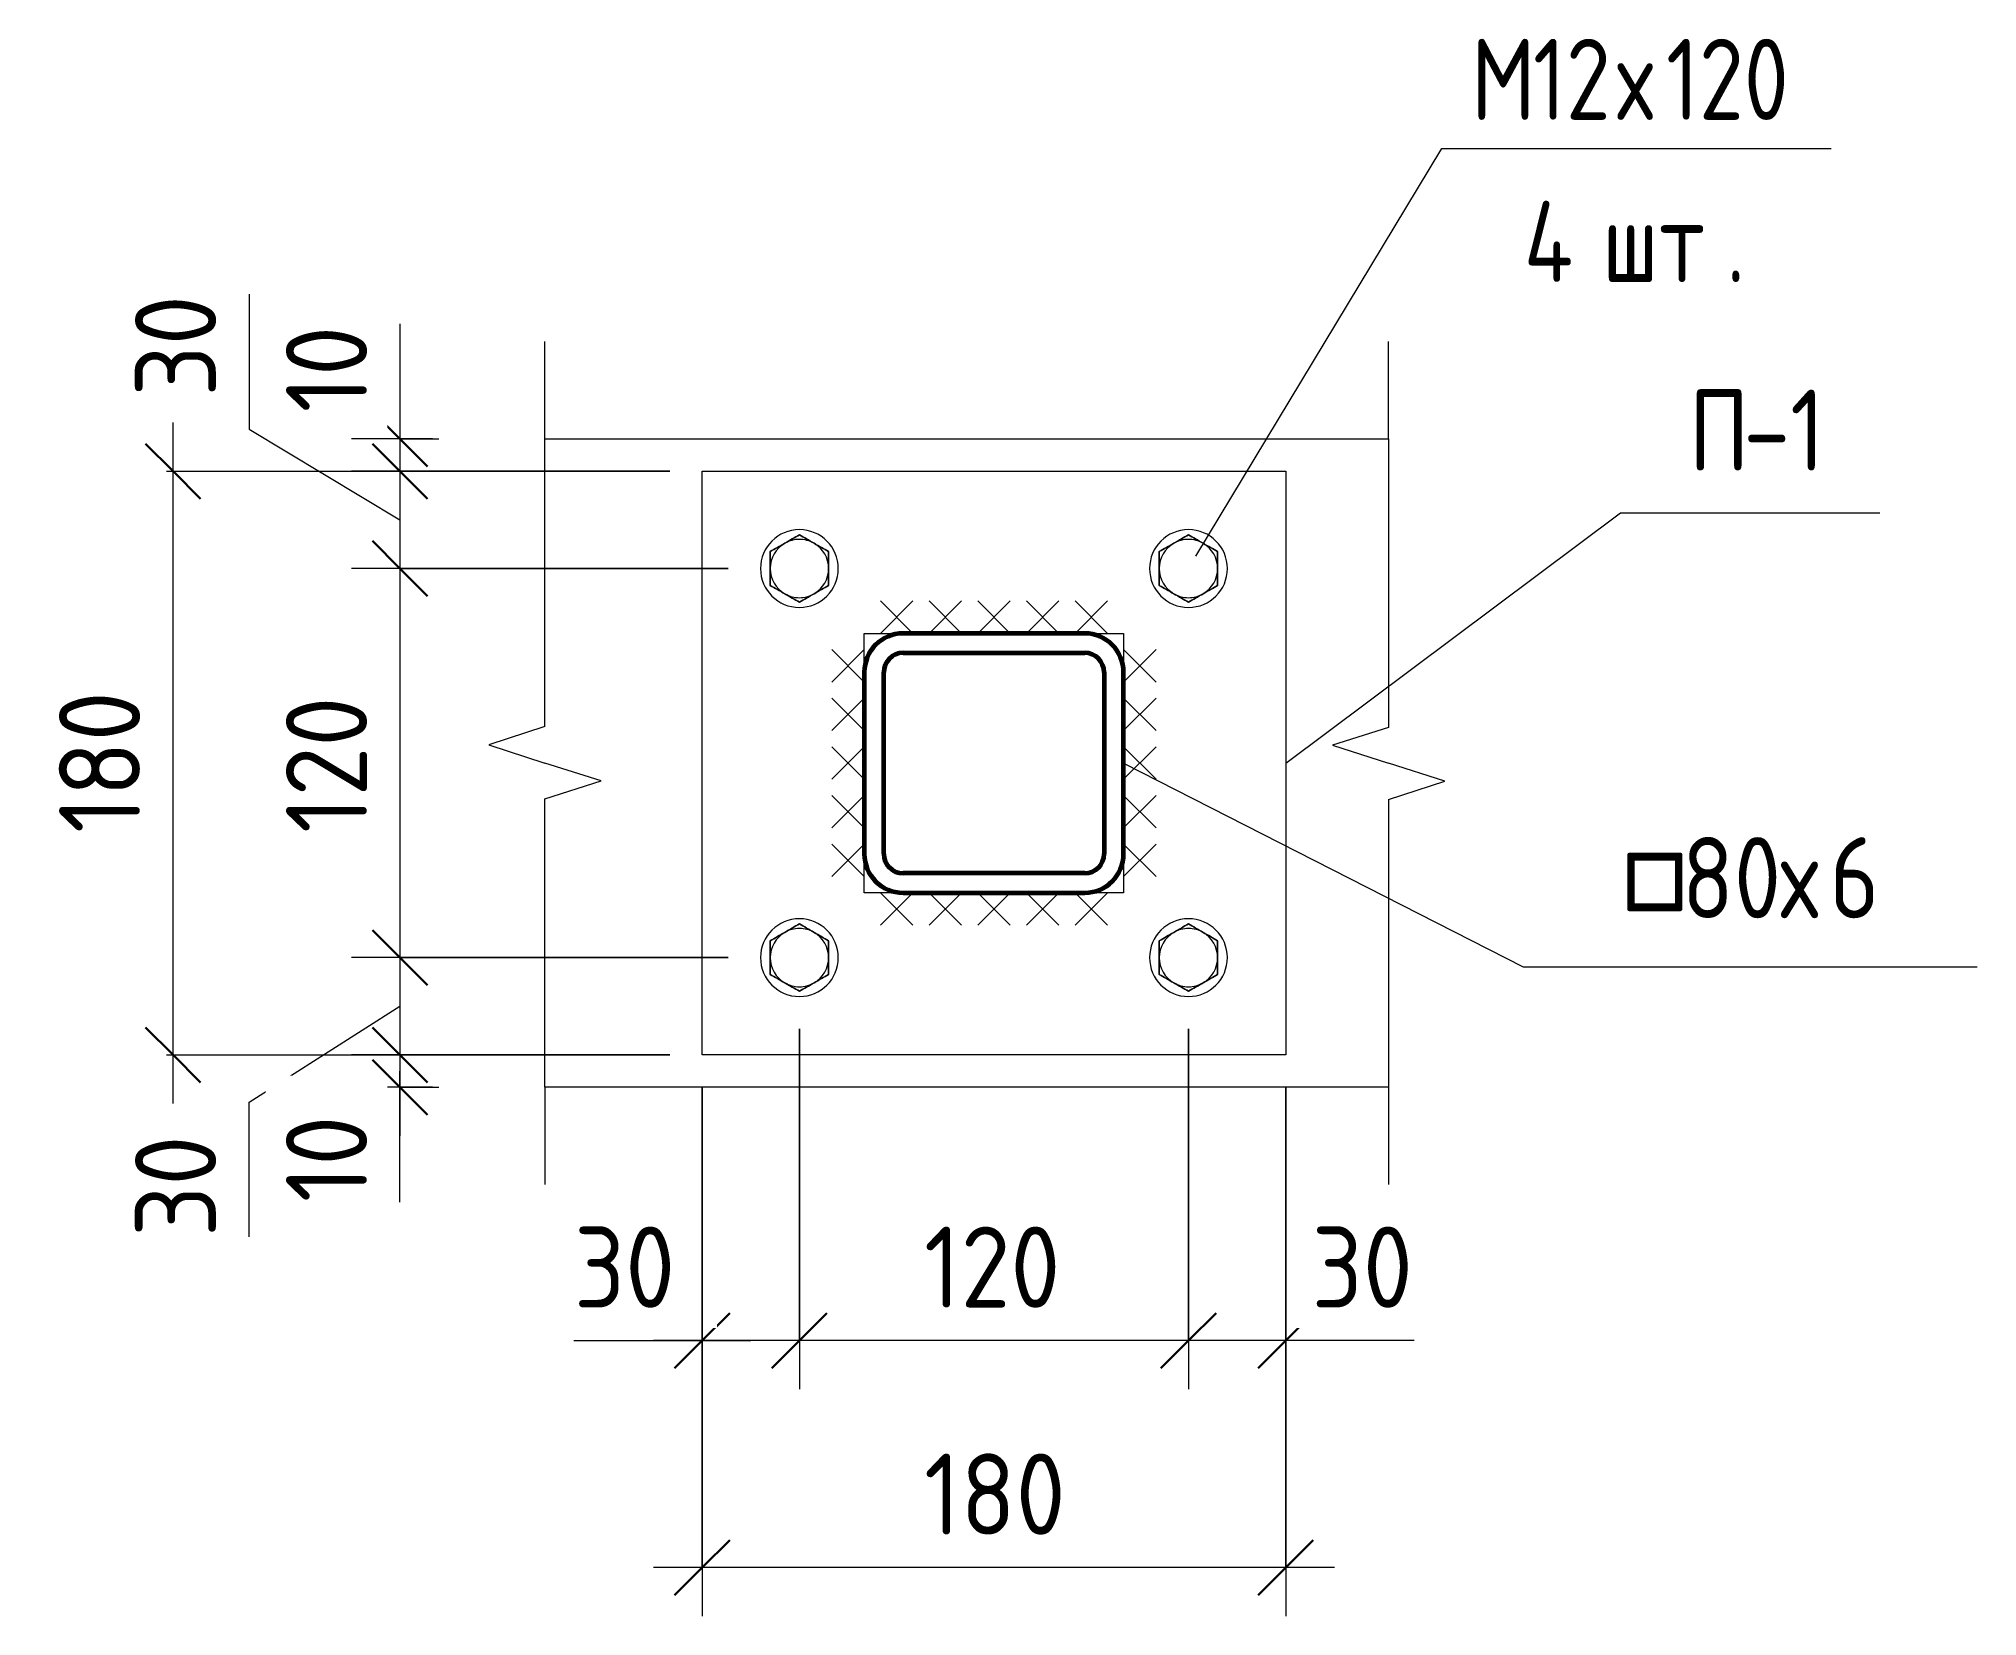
# Model space of a CAD drawing. Header units: millimetres. Extents: x 37710 to 88439, y -33428 to 33849.
# Drawn here: x 84795 to 85393, y -33428 to -32942 of the extents above; entities that cross this region are included whole.
import ezdxf

# ---------------------------------------------------------------- set-up
doc = ezdxf.new("R2010")
doc.units = ezdxf.units.MM
for name, color, linetype, lineweight in [('AA_Dim', 7, 'Continuous', 9), ('AA_Dim-10', 7, 'Continuous', 9), ('AA_Oformlenie', 7, 'Continuous', 9), ('AA_Vinoska', 7, 'Continuous', 9), ('AF_Balki', 7, 'Continuous', 20), ('AF_Stena_Опалубка', 253, 'Continuous', 20), ('KR_Colonna_KG', 7, 'Continuous', 20), ('KR_Detal', 7, 'Continuous', 20)]:
    doc.layers.add(name, color=color, linetype=linetype, lineweight=lineweight)
doc.styles.add('GOST Common_1', font='GOST_Common.ttf', dxfattribs={"width": 0.85, "height": 25})
doc.styles.add('ISOCPEUR_6', font='isocpeur.ttf', dxfattribs={"width": 0.9, "height": 25})
doc.styles.add('ISOCPEUR_7', font='isocpeur.ttf', dxfattribs={"width": 0.85, "height": 25})
doc.styles.add('ISOCPEUR_8', font='isocpeur.ttf', dxfattribs={"width": 0.85, "height": 25})
doc.dimstyles.new('01_Точн_3_знака__непрозр__2', dxfattribs={"dimscale": 304.8, "dimtxt": 24.899529, "dimasz": 0.055774, "dimexe": 0.049213, "dimexo": 0.032808, "dimgap": 0.008202, "dimtad": 1, "dimdec": 3, "dimrnd": 0.001, "dimdsep": 46, "dimtxsty": 'ISOCPEUR_6', "dimblk1": 'OBLIQUE', "dimblk2": 'OBLIQUE', "dimsah": 1, "dimcen": 0.09, "dimdle": 0.049213, "dimazin": 0, "dimtfac": 1, "dimtdec": 4, "dimtix": 1, "dimtmove": 1, "dimatfit": 3, "dimfxl": 1, "dimtvp": 1, "dimtfill": 1, "dimtolj": 1, "dimtzin": 0, "dimlwd": 18, "dimlwe": 18, "dimarcsym": 2})
doc.dimstyles.new('01_Точн_3_знака__непрозр__3', dxfattribs={"dimscale": 304.8, "dimtxt": 24.899529, "dimasz": 0.055774, "dimexe": 0.049213, "dimexo": 0.032808, "dimgap": 0.008202, "dimtad": 1, "dimdec": 3, "dimrnd": 0.001, "dimdsep": 46, "dimtxsty": 'ISOCPEUR_6', "dimblk1": 'OBLIQUE', "dimblk2": 'OBLIQUE', "dimsah": 1, "dimcen": 0.09, "dimdle": 0.049213, "dimazin": 0, "dimtfac": 1, "dimtdec": 4, "dimtix": 1, "dimtmove": 0, "dimatfit": 3, "dimfxl": 1, "dimtvp": 1, "dimtfill": 1, "dimtolj": 1, "dimtzin": 0, "dimlwd": 18, "dimlwe": 18, "dimarcsym": 2})

msp = doc.modelspace()

# ---------------------------------------------------------------- texts
at = {"layer": 'AA_Vinoska', "char_height": 25, "attachment_point": 1}
for s, insert, width, style in [('\\fGOST Common|b0|i0|c204|p34|;\\W.85;М', (85236.6034, -32941.6363), 23.168769, 'GOST Common_1'), ('12', (85255.7195, -32941.6363), 31.345981, 'GOST Common_1'), ('120', (85296.763, -32941.6363), 49.744709, 'GOST Common_1'), ('\\fGOST Common|b0|i0|c204|p34|;\\W.85;х', (85281.5826, -32941.6363), 18.398728, 'GOST Common_1'), ('4 ', (85252.8809, -32991.6363), 29.301678, 'GOST Common_1'), ('шт', (85277.0572, -32991.6363), 46.337538, 'GOST Common_1'), ('\\fGOST Common|b0|i0|c204|p34|;\\W.85;.', (85315.2895, -32991.6363), 7.495778, 'GOST Common_1'), ('\\fISOCPEUR|b0|i0|c204|p34|;\\W.85;П', (85303.7199, -33049.8186), 20.443031, 'ISOCPEUR_7'), ('-1', (85320.5871, -33049.8186), 31.345981, 'ISOCPEUR_7'), ('80', (85301.6409, -33187.8439), 36.797456, 'ISOCPEUR_7'), ('\\fISOCPEUR|b0|i0|c204|p34|;\\W.85;6', (85347.1824, -33187.8439), 18.398728, 'ISOCPEUR_7'), ('\\fISOCPEUR|b0|i0|c130|p34|;\\W.85;□', (85282.5248, -33187.8439), 23.168769, 'ISOCPEUR_8'), ('\\fISOCPEUR|b0|i0|c204|p34|;\\W.85;х', (85332.0019, -33187.8439), 18.398728, 'ISOCPEUR_7')]:
    msp.add_mtext(s, dxfattribs=dict(at, insert=insert, width=width, style=style))

# ---------------------------------------------------------------- blocks, each defined once
blk = doc.blocks.new('354_Прокат Лист _НесКаркас_РабПлоск_ - 354_Прокат Лист _НесКаркас_РабПлоск_-3812820-Разрез А_1')
at = {"layer": 'AF_Balki'}
for p, q in [((-39630.06, -33255), (-39630.06, -33075)), ((-39630.06, -33075), (-39450.06, -33075)), ((-39450.06, -33075), (-39450.06, -33255)), ((-39450.06, -33255), (-39630.06, -33255))]:
    blk.add_line(p, q, dxfattribs=at)
blk = doc.blocks.new('354_Анкер клиновой _СоедНесК_РабПлоск_ - M12x120_20-3789180-Разрез А_1')
at = {"layer": 'KR_Detal'}
for start, end in [(120, 180), (120, 180), (90, 120), (90, 120), (60, 90), (60, 90), (0, 60), (0, 60), (180, 240), (180, 240), (300, 0), (300, 0), (240, 270), (240, 270), (270, 300), (270, 300)]:
    blk.add_arc((-39480.06, -33225), 9, start, end, dxfattribs=at)
for points in [[(-39489.06, -33219.8), (-39488.35, -33219.39), (-39486.89, -33218.55), (-39485.35, -33217.66), (-39484.56, -33217.21)], [(-39484.56, -33217.21), (-39485.35, -33217.66), (-39486.89, -33218.55), (-39488.35, -33219.39), (-39489.06, -33219.8)], [(-39484.56, -33217.21), (-39483.77, -33216.75), (-39482.24, -33215.86), (-39480.77, -33215.02), (-39480.06, -33214.61)], [(-39480.06, -33214.61), (-39480.77, -33215.02), (-39482.24, -33215.86), (-39483.77, -33216.75), (-39484.56, -33217.21)], [(-39480.06, -33214.61), (-39479.35, -33215.02), (-39477.89, -33215.86), (-39476.35, -33216.75), (-39475.56, -33217.21)], [(-39475.56, -33217.21), (-39476.35, -33216.75), (-39477.89, -33215.86), (-39479.35, -33215.02), (-39480.06, -33214.61)], [(-39475.56, -33217.21), (-39474.77, -33217.66), (-39473.24, -33218.55), (-39471.77, -33219.39), (-39471.06, -33219.8)], [(-39471.06, -33219.8), (-39471.77, -33219.39), (-39473.24, -33218.55), (-39474.77, -33217.66), (-39475.56, -33217.21)], [(-39489.06, -33225), (-39489.06, -33224.09), (-39489.06, -33222.32), (-39489.06, -33220.63), (-39489.06, -33219.8)], [(-39489.06, -33219.8), (-39489.06, -33220.63), (-39489.06, -33222.32), (-39489.06, -33224.09), (-39489.06, -33225)], [(-39471.06, -33219.8), (-39471.06, -33220.63), (-39471.06, -33222.32), (-39471.06, -33224.09), (-39471.06, -33225)], [(-39471.06, -33225), (-39471.06, -33224.09), (-39471.06, -33222.32), (-39471.06, -33220.63), (-39471.06, -33219.8)], [(-39489.06, -33230.2), (-39489.06, -33229.37), (-39489.06, -33227.68), (-39489.06, -33225.91), (-39489.06, -33225)], [(-39489.06, -33225), (-39489.06, -33225.91), (-39489.06, -33227.68), (-39489.06, -33229.37), (-39489.06, -33230.2)], [(-39484.56, -33232.79), (-39485.35, -33232.34), (-39486.89, -33231.45), (-39488.35, -33230.61), (-39489.06, -33230.2)], [(-39489.06, -33230.2), (-39488.35, -33230.61), (-39486.89, -33231.45), (-39485.35, -33232.34), (-39484.56, -33232.79)], [(-39471.06, -33230.2), (-39471.77, -33230.61), (-39473.24, -33231.45), (-39474.77, -33232.34), (-39475.56, -33232.79)], [(-39475.56, -33232.79), (-39474.77, -33232.34), (-39473.24, -33231.45), (-39471.77, -33230.61), (-39471.06, -33230.2)], [(-39471.06, -33225), (-39471.06, -33225.91), (-39471.06, -33227.68), (-39471.06, -33229.37), (-39471.06, -33230.2)], [(-39471.06, -33230.2), (-39471.06, -33229.37), (-39471.06, -33227.68), (-39471.06, -33225.91), (-39471.06, -33225)], [(-39480.06, -33235.39), (-39480.77, -33234.98), (-39482.24, -33234.14), (-39483.77, -33233.25), (-39484.56, -33232.79)], [(-39484.56, -33232.79), (-39483.77, -33233.25), (-39482.24, -33234.14), (-39480.77, -33234.98), (-39480.06, -33235.39)], [(-39475.56, -33232.79), (-39476.35, -33233.25), (-39477.89, -33234.14), (-39479.35, -33234.98), (-39480.06, -33235.39)], [(-39480.06, -33235.39), (-39479.35, -33234.98), (-39477.89, -33234.14), (-39476.35, -33233.25), (-39475.56, -33232.79)]]:
    blk.add_open_spline(points, degree=3, dxfattribs=at)
blk = doc.blocks.new('354_Шайба_ГОСТ 11371-78_СоедНесК_РабПлоск_ - Шайба_ГОСТ 11371-78-3791985-Разрез А_1')
at = {"layer": 'KR_Detal'}
for start, end in [(0, 180), (0, 180), (180, 0), (180, 0)]:
    blk.add_arc((-39480.06, -33225), 12, start, end, dxfattribs=at)
blk = doc.blocks.new('354_Анкер клиновой _СоедНесК_РабПлоск_ - M12x120_20-V79-Разрез А_1')
at = {"layer": 'KR_Detal'}
for start, end in [(120, 180), (120, 180), (90, 120), (90, 120), (60, 90), (60, 90), (0, 60), (0, 60), (180, 240), (180, 240), (300, 0), (300, 0), (240, 270), (240, 270), (270, 300), (270, 300)]:
    blk.add_arc((-39480.06, -33105), 9, start, end, dxfattribs=at)
for points in [[(-39489.06, -33099.8), (-39488.35, -33099.39), (-39486.89, -33098.55), (-39485.35, -33097.66), (-39484.56, -33097.21)], [(-39484.56, -33097.21), (-39485.35, -33097.66), (-39486.89, -33098.55), (-39488.35, -33099.39), (-39489.06, -33099.8)], [(-39484.56, -33097.21), (-39483.77, -33096.75), (-39482.24, -33095.86), (-39480.77, -33095.02), (-39480.06, -33094.61)], [(-39480.06, -33094.61), (-39480.77, -33095.02), (-39482.24, -33095.86), (-39483.77, -33096.75), (-39484.56, -33097.21)], [(-39480.06, -33094.61), (-39479.35, -33095.02), (-39477.89, -33095.86), (-39476.35, -33096.75), (-39475.56, -33097.21)], [(-39475.56, -33097.21), (-39476.35, -33096.75), (-39477.89, -33095.86), (-39479.35, -33095.02), (-39480.06, -33094.61)], [(-39475.56, -33097.21), (-39474.77, -33097.66), (-39473.24, -33098.55), (-39471.77, -33099.39), (-39471.06, -33099.8)], [(-39471.06, -33099.8), (-39471.77, -33099.39), (-39473.24, -33098.55), (-39474.77, -33097.66), (-39475.56, -33097.21)], [(-39489.06, -33105), (-39489.06, -33104.09), (-39489.06, -33102.32), (-39489.06, -33100.63), (-39489.06, -33099.8)], [(-39489.06, -33099.8), (-39489.06, -33100.63), (-39489.06, -33102.32), (-39489.06, -33104.09), (-39489.06, -33105)], [(-39471.06, -33099.8), (-39471.06, -33100.63), (-39471.06, -33102.32), (-39471.06, -33104.09), (-39471.06, -33105)], [(-39471.06, -33105), (-39471.06, -33104.09), (-39471.06, -33102.32), (-39471.06, -33100.63), (-39471.06, -33099.8)], [(-39489.06, -33110.2), (-39489.06, -33109.37), (-39489.06, -33107.68), (-39489.06, -33105.91), (-39489.06, -33105)], [(-39489.06, -33105), (-39489.06, -33105.91), (-39489.06, -33107.68), (-39489.06, -33109.37), (-39489.06, -33110.2)], [(-39484.56, -33112.79), (-39485.35, -33112.34), (-39486.89, -33111.45), (-39488.35, -33110.61), (-39489.06, -33110.2)], [(-39489.06, -33110.2), (-39488.35, -33110.61), (-39486.89, -33111.45), (-39485.35, -33112.34), (-39484.56, -33112.79)], [(-39471.06, -33110.2), (-39471.77, -33110.61), (-39473.24, -33111.45), (-39474.77, -33112.34), (-39475.56, -33112.79)], [(-39475.56, -33112.79), (-39474.77, -33112.34), (-39473.24, -33111.45), (-39471.77, -33110.61), (-39471.06, -33110.2)], [(-39471.06, -33105), (-39471.06, -33105.91), (-39471.06, -33107.68), (-39471.06, -33109.37), (-39471.06, -33110.2)], [(-39471.06, -33110.2), (-39471.06, -33109.37), (-39471.06, -33107.68), (-39471.06, -33105.91), (-39471.06, -33105)], [(-39480.06, -33115.39), (-39480.77, -33114.98), (-39482.24, -33114.14), (-39483.77, -33113.25), (-39484.56, -33112.79)], [(-39484.56, -33112.79), (-39483.77, -33113.25), (-39482.24, -33114.14), (-39480.77, -33114.98), (-39480.06, -33115.39)], [(-39475.56, -33112.79), (-39476.35, -33113.25), (-39477.89, -33114.14), (-39479.35, -33114.98), (-39480.06, -33115.39)], [(-39480.06, -33115.39), (-39479.35, -33114.98), (-39477.89, -33114.14), (-39476.35, -33113.25), (-39475.56, -33112.79)]]:
    blk.add_open_spline(points, degree=3, dxfattribs=at)
blk = doc.blocks.new('011_ЛинияОбрыва _ЭлУзла_Линия_ - Тип 1-3841405-Разрез А_1')
at = {"layer": 'AA_Oformlenie'}
for p, q in [((-39678.55, -33153.74), (-39678.55, -33065)), ((-39678.55, -33265), (-39678.55, -33176))]:
    blk.add_line(p, q, dxfattribs=at)
blk = doc.blocks.new('011_ЛинияОбрыва _ЭлУзла_Линия_ - Тип 1-V80-Разрез А_1')
at = {"layer": 'AA_Oformlenie'}
for p, q in [((-39418.34, -33065), (-39418.34, -33154)), ((-39418.34, -33176.26), (-39418.34, -33265))]:
    blk.add_line(p, q, dxfattribs=at)
blk = doc.blocks.new('Последовательность узлов - Сплошная 2мм М5-2304530-Разрез А_1')
at = {"layer": 'AA_Oformlenie'}
for p, q in [((-39500.06, -33125), (-39500.06, -33145)), ((-39490.06, -33130), (-39500.06, -33140)), ((-39490.06, -33140), (-39500.06, -33130)), ((-39500.06, -33140), (-39500.06, -33160)), ((-39490.06, -33145), (-39500.06, -33155)), ((-39490.06, -33155), (-39500.06, -33145)), ((-39500.06, -33155), (-39500.06, -33175)), ((-39490.06, -33160), (-39500.06, -33170)), ((-39490.06, -33170), (-39500.06, -33160)), ((-39500.06, -33170), (-39500.06, -33190)), ((-39490.06, -33175), (-39500.06, -33185)), ((-39490.06, -33185), (-39500.06, -33175)), ((-39500.06, -33185), (-39500.06, -33205)), ((-39490.06, -33190), (-39500.06, -33200)), ((-39490.06, -33200), (-39500.06, -33190))]:
    blk.add_line(p, q, dxfattribs=at)
blk = doc.blocks.new('DIMBLOCK72-Разрез А_1')
at = {"layer": 'AA_Dim-10', "lineweight": 18}
for p, q in [((85149.46, -33247), (85149.46, -33358.12)), ((85149.46, -33343.12), (85149.46, -33247)), ((85179.46, -33265), (85179.46, -33358.12)), ((85179.46, -33343.12), (85179.46, -33265)), ((85194.46, -33343.12), (85149.46, -33343.12)), ((85177.42, -33343.12), (85164.46, -33343.12)), ((85219.02, -33343.12), (85177.42, -33343.12))]:
    blk.add_line(p, q, dxfattribs=at)
at = {"layer": 'AA_Dim-10', "lineweight": 30}
for p, q in [((85149.46, -33343.12), (85157.96, -33334.62)), ((85179.46, -33343.12), (85187.96, -33334.62)), ((85149.46, -33343.12), (85140.96, -33351.62)), ((85179.46, -33343.12), (85170.96, -33351.62))]:
    blk.add_line(p, q, dxfattribs=at)
at = {"layer": 'AA_Dim-10', "color": 0, "lineweight": 18, "insert": (85187.42, -33307.96), "char_height": 25, "width": 37.9239, "attachment_point": 1, "line_spacing_factor": 1.149209, "style": 'ISOCPEUR_6', "bg_fill": 3, "box_fill_scale": 1.25, "bg_fill_color": 256, "bg_fill_true_color": 13158600, "bg_fill_transparency": 0}
blk.add_mtext('30', dxfattribs=at)
blk = doc.blocks.new('_Oblique')
at = {"color": 0, "linetype": 'ByBlock', "lineweight": -2}
blk.add_line((-0.5, -0.5), (0.5, 0.5), dxfattribs=at)
blk = doc.blocks.new('DIMBLOCK73-Разрез А_1')
at = {"layer": 'AA_Dim-10', "lineweight": 18}
for p, q in [((85029.46, -33247), (85029.46, -33358.12)), ((85029.46, -33343.12), (85029.46, -33247)), ((85149.46, -33247), (85149.46, -33358.12)), ((85149.46, -33343.12), (85149.46, -33247)), ((85149.46, -33343.12), (85029.46, -33343.12))]:
    blk.add_line(p, q, dxfattribs=at)
at = {"layer": 'AA_Dim-10', "lineweight": 30}
for p, q in [((85029.46, -33343.12), (85037.96, -33334.62)), ((85149.46, -33343.12), (85157.96, -33334.62)), ((85029.46, -33343.12), (85020.96, -33351.62)), ((85149.46, -33343.12), (85140.96, -33351.62))]:
    blk.add_line(p, q, dxfattribs=at)
at = {"layer": 'AA_Dim-10', "color": 0, "lineweight": 18, "insert": (85067.91, -33307.96), "char_height": 25, "width": 51.7144, "attachment_point": 1, "line_spacing_factor": 1.149209, "style": 'ISOCPEUR_6', "bg_fill": 3, "box_fill_scale": 1.25, "bg_fill_color": 256, "bg_fill_true_color": 13158600, "bg_fill_transparency": 0}
blk.add_mtext('120', dxfattribs=at)
blk = doc.blocks.new('DIMBLOCK74-Разрез А_1')
at = {"layer": 'AA_Dim-10', "lineweight": 18}
for p, q in [((85029.46, -33247), (85029.46, -33358.12)), ((85029.46, -33343.12), (85029.46, -33247)), ((84999.46, -33265), (84999.46, -33358.12)), ((84999.46, -33343.12), (84999.46, -33265)), ((84959.9, -33343.12), (85001.5, -33343.12)), ((85029.46, -33343.12), (84984.46, -33343.12)), ((85001.5, -33343.12), (85014.46, -33343.12))]:
    blk.add_line(p, q, dxfattribs=at)
at = {"layer": 'AA_Dim-10', "lineweight": 30}
for p, q in [((84999.46, -33343.12), (85007.96, -33334.62)), ((85029.46, -33343.12), (85037.96, -33334.62)), ((84999.46, -33343.12), (84990.96, -33351.62)), ((85029.46, -33343.12), (85020.96, -33351.62))]:
    blk.add_line(p, q, dxfattribs=at)
at = {"layer": 'AA_Dim-10', "color": 0, "lineweight": 18, "insert": (84959.9, -33307.96), "char_height": 25, "width": 37.9239, "attachment_point": 1, "line_spacing_factor": 1.149209, "style": 'ISOCPEUR_6', "bg_fill": 3, "box_fill_scale": 1.25, "bg_fill_color": 256, "bg_fill_true_color": 13158600, "bg_fill_transparency": 0}
blk.add_mtext('30', dxfattribs=at)
blk = doc.blocks.new('DIMBLOCK75-Разрез А_1')
at = {"layer": 'AA_Dim-10', "lineweight": 18}
for p, q in [((84906.26, -33029.57), (84906.26, -33066.86)), ((84906.26, -33050), (84906.26, -33075)), ((84916.25, -33065), (84891.26, -33065)), ((84906.26, -33065), (84918.24, -33065)), ((84906.26, -33066.86), (84906.26, -33070)), ((84989.46, -33075), (84891.26, -33075)), ((84906.26, -33075), (84989.46, -33075))]:
    blk.add_line(p, q, dxfattribs=at)
at = {"layer": 'AA_Dim-10', "lineweight": 30}
for p, q in [((84906.26, -33065), (84897.76, -33056.5)), ((84906.26, -33075), (84897.76, -33066.5)), ((84906.26, -33065), (84914.76, -33073.5)), ((84906.26, -33075), (84914.76, -33083.5))]:
    blk.add_line(p, q, dxfattribs=at)
at = {"layer": 'AA_Dim-10', "color": 0, "lineweight": 18, "insert": (84871.1, -33056.86), "char_height": 25, "width": 32.7525, "attachment_point": 1, "rotation": 90, "line_spacing_factor": 1.149209, "style": 'ISOCPEUR_6', "bg_fill": 3, "box_fill_scale": 1.25, "bg_fill_color": 256, "bg_fill_true_color": 13158600, "bg_fill_transparency": 0}
blk.add_mtext('10', dxfattribs=at)
blk = doc.blocks.new('DIMBLOCK76-Разрез А_1')
at = {"layer": 'AA_Dim-10', "lineweight": 18}
for p, q in [((84859.71, -33020.37), (84859.71, -33061.97)), ((84859.71, -33061.97), (84906.26, -33090)), ((84989.46, -33075), (84891.26, -33075)), ((84906.26, -33075), (84906.26, -33105)), ((84906.26, -33075), (84989.46, -33075)), ((85007.46, -33105), (84891.26, -33105)), ((84906.26, -33105), (85007.46, -33105))]:
    blk.add_line(p, q, dxfattribs=at)
at = {"layer": 'AA_Dim-10', "lineweight": 30}
for p, q in [((84906.26, -33075), (84897.76, -33066.5)), ((84906.26, -33075), (84914.76, -33083.5)), ((84906.26, -33105), (84897.76, -33096.5)), ((84906.26, -33105), (84914.76, -33113.5))]:
    blk.add_line(p, q, dxfattribs=at)
at = {"layer": 'AA_Dim-10', "color": 0, "lineweight": 18, "insert": (84824.55, -33051.97), "char_height": 25, "width": 37.9239, "attachment_point": 1, "rotation": 90, "line_spacing_factor": 1.149209, "style": 'ISOCPEUR_6', "bg_fill": 3, "box_fill_scale": 1.25, "bg_fill_color": 256, "bg_fill_true_color": 13158600, "bg_fill_transparency": 0}
blk.add_mtext('30', dxfattribs=at)
blk = doc.blocks.new('DIMBLOCK77-Разрез А_1')
at = {"layer": 'AA_Dim-10', "lineweight": 30}
for p, q in [((84906.26, -33105), (84897.76, -33096.5)), ((84906.26, -33105), (84914.76, -33113.5)), ((84906.26, -33225), (84897.76, -33216.5)), ((84906.26, -33225), (84914.76, -33233.5))]:
    blk.add_line(p, q, dxfattribs=at)
at = {"layer": 'AA_Dim-10', "lineweight": 18}
for p, q in [((85007.46, -33105), (84891.26, -33105)), ((84906.26, -33105), (84906.26, -33225)), ((84906.26, -33105), (85007.46, -33105)), ((85007.46, -33225), (84891.26, -33225)), ((84906.26, -33225), (85007.46, -33225))]:
    blk.add_line(p, q, dxfattribs=at)
at = {"layer": 'AA_Dim-10', "color": 0, "lineweight": 18, "insert": (84871.1, -33186.55), "char_height": 25, "width": 51.7144, "attachment_point": 1, "rotation": 90, "line_spacing_factor": 1.149209, "style": 'ISOCPEUR_6', "bg_fill": 3, "box_fill_scale": 1.25, "bg_fill_color": 256, "bg_fill_true_color": 13158600, "bg_fill_transparency": 0}
blk.add_mtext('120', dxfattribs=at)
blk = doc.blocks.new('DIMBLOCK78-Разрез А_1')
at = {"layer": 'AA_Dim-10', "lineweight": 30}
for p, q in [((84906.26, -33225), (84897.76, -33216.5)), ((84906.26, -33225), (84914.76, -33233.5)), ((84906.26, -33255), (84897.76, -33246.5)), ((84906.26, -33255), (84914.76, -33263.5))]:
    blk.add_line(p, q, dxfattribs=at)
at = {"layer": 'AA_Dim-10', "lineweight": 18}
for p, q in [((85007.46, -33225), (84891.26, -33225)), ((84906.26, -33225), (84906.26, -33255)), ((84906.26, -33225), (85007.46, -33225)), ((84859.71, -33269.53), (84906.26, -33240)), ((84989.46, -33255), (84891.26, -33255)), ((84906.26, -33255), (84989.46, -33255)), ((84859.71, -33311.13), (84859.71, -33269.53))]:
    blk.add_line(p, q, dxfattribs=at)
at = {"layer": 'AA_Dim-10', "color": 0, "lineweight": 18, "insert": (84824.55, -33311.13), "char_height": 25, "width": 37.9239, "attachment_point": 1, "rotation": 90, "line_spacing_factor": 1.149209, "style": 'ISOCPEUR_6', "bg_fill": 3, "box_fill_scale": 1.25, "bg_fill_color": 256, "bg_fill_true_color": 13158600, "bg_fill_transparency": 0}
blk.add_mtext('30', dxfattribs=at)
blk = doc.blocks.new('DIMBLOCK79-Разрез А_1')
at = {"layer": 'AA_Dim-10', "lineweight": 30}
for p, q in [((84906.26, -33255), (84897.76, -33246.5)), ((84906.26, -33265), (84897.76, -33256.5)), ((84906.26, -33255), (84914.76, -33263.5)), ((84906.26, -33265), (84914.76, -33273.5))]:
    blk.add_line(p, q, dxfattribs=at)
at = {"layer": 'AA_Dim-10', "lineweight": 18}
for p, q in [((84989.46, -33255), (84891.26, -33255)), ((84906.26, -33255), (84906.26, -33280)), ((84906.26, -33255), (84989.46, -33255)), ((84906.26, -33263.14), (84906.26, -33260)), ((84916.25, -33265), (84891.26, -33265)), ((84906.26, -33300.43), (84906.26, -33263.14)), ((84906.26, -33265), (84918.24, -33265))]:
    blk.add_line(p, q, dxfattribs=at)
at = {"layer": 'AA_Dim-10', "color": 0, "lineweight": 18, "insert": (84871.1, -33300.43), "char_height": 25, "width": 32.7525, "attachment_point": 1, "rotation": 90, "line_spacing_factor": 1.149209, "style": 'ISOCPEUR_6', "bg_fill": 3, "box_fill_scale": 1.25, "bg_fill_color": 256, "bg_fill_true_color": 13158600, "bg_fill_transparency": 0}
blk.add_mtext('10', dxfattribs=at)
blk = doc.blocks.new('043_М_Балки_Полка - Позиция_дп8-3812752-Разрез А_1')
at = {"layer": 'AA_Vinoska'}
blk.add_line((-39346.78, -33087.79), (-39266.78, -33087.79), dxfattribs=at)
blk = doc.blocks.new('043_М_КолонныКМ - ПрефиксНаименование_дп14-3816203-Разрез А_1')
at = {"layer": 'AA_Vinoska'}
blk.add_line((-39376.78, -33227.87), (-39236.78, -33227.87), dxfattribs=at)
blk = doc.blocks.new('010_Текст с выноской - Текст 2 строки-3861738-Разрез А_1')
at = {"layer": 'AA_Vinoska'}
blk.add_line((-39401.88, -32975.46), (-39281.88, -32975.46), dxfattribs=at)
blk = doc.blocks.new('DIMBLOCK80-Разрез А_1')
at = {"layer": 'AA_Dim-10', "lineweight": 18}
for p, q in [((84999.46, -33265), (84999.46, -33428.12)), ((84999.46, -33413.12), (84999.46, -33265)), ((85179.46, -33265), (85179.46, -33428.12)), ((85179.46, -33413.12), (85179.46, -33265)), ((85194.46, -33413.12), (84984.46, -33413.12))]:
    blk.add_line(p, q, dxfattribs=at)
at = {"layer": 'AA_Dim-10', "lineweight": 30}
for p, q in [((84999.46, -33413.12), (85007.96, -33404.62)), ((85179.46, -33413.12), (85187.96, -33404.62)), ((84999.46, -33413.12), (84990.96, -33421.62)), ((85179.46, -33413.12), (85170.96, -33421.62))]:
    blk.add_line(p, q, dxfattribs=at)
at = {"layer": 'AA_Dim-10', "color": 0, "lineweight": 18, "insert": (85067.91, -33377.96), "char_height": 25, "width": 51.7144, "attachment_point": 1, "line_spacing_factor": 1.149209, "style": 'ISOCPEUR_6', "bg_fill": 3, "box_fill_scale": 1.25, "bg_fill_color": 256, "bg_fill_true_color": 13158600, "bg_fill_transparency": 0}
blk.add_mtext('180', dxfattribs=at)
blk = doc.blocks.new('DIMBLOCK81-Разрез А_1')
at = {"layer": 'AA_Dim-10', "lineweight": 18}
for p, q in [((84836.26, -33270), (84836.26, -33060)), ((84834.24, -33075), (84851.26, -33075)), ((84836.26, -33075), (84918.24, -33075)), ((84834.24, -33255), (84851.26, -33255)), ((84836.26, -33255), (84918.24, -33255))]:
    blk.add_line(p, q, dxfattribs=at)
at = {"layer": 'AA_Dim-10', "lineweight": 30}
for p, q in [((84836.26, -33075), (84827.76, -33066.5)), ((84836.26, -33075), (84844.76, -33083.5)), ((84836.26, -33255), (84827.76, -33246.5)), ((84836.26, -33255), (84844.76, -33263.5))]:
    blk.add_line(p, q, dxfattribs=at)
at = {"layer": 'AA_Dim-10', "color": 0, "lineweight": 18, "insert": (84801.1, -33186.55), "char_height": 25, "width": 51.7144, "attachment_point": 1, "rotation": 90, "line_spacing_factor": 1.149209, "style": 'ISOCPEUR_6', "bg_fill": 3, "box_fill_scale": 1.25, "bg_fill_color": 256, "bg_fill_true_color": 13158600, "bg_fill_transparency": 0}
blk.add_mtext('180', dxfattribs=at)

# ---------------------------------------------------------------- linework, layer by layer
at = {"layer": 'AA_Vinoska'}
for p, q in [((85151.7132, -33101.1977), (85227.6431, -32975.4594)), ((84950.9721, -33065), (84950.9721, -33035)), ((85211.1807, -33065), (85211.1807, -33035)), ((85179.4616, -33165), (85282.7389, -33087.7923)), ((84950.9721, -33153.7383), (84933.642, -33159.3691)), ((85211.1807, -33154), (85193.8601, -33159.5)), ((84933.642, -33159.3691), (84950.9721, -33165)), ((85193.8601, -33159.5), (85211.1807, -33165)), ((84968.2926, -33170.5), (84950.9721, -33165)), ((84950.9721, -33176), (84968.2926, -33170.5)), ((85129.4616, -33165), (85252.7389, -33227.8691)), ((85228.5107, -33170.6309), (85211.1807, -33165)), ((85211.1807, -33176.2617), (85228.5107, -33170.6309)), ((84950.9721, -33265), (84950.9721, -33295)), ((85211.1807, -33265), (85211.1807, -33295))]:
    msp.add_line(p, q, dxfattribs=at)
at = {"layer": 'AF_Stena_Опалубка'}
for p, q in [((84950.9721, -33065), (85211.1807, -33065)), ((85211.1807, -33265), (84950.9721, -33265))]:
    msp.add_line(p, q, dxfattribs=at)
at = {"layer": 'KR_Colonna_KG', "lineweight": 60}
for p, q in [((85117.4616, -33125), (85061.4616, -33125)), ((85061.4616, -33131), (85117.4616, -33131)), ((85049.4616, -33137), (85049.4616, -33193)), ((85055.4616, -33193), (85055.4616, -33137)), ((85123.4616, -33137), (85123.4616, -33193)), ((85129.4616, -33193), (85129.4616, -33137)), ((85117.4616, -33199), (85061.4616, -33199)), ((85061.4616, -33205), (85117.4616, -33205))]:
    msp.add_line(p, q, dxfattribs=at)
for centre, radius, start, end in [((85061.4616, -33137), 12, 90, 180), ((85117.4616, -33137), 12, 0, 90), ((85061.4616, -33137), 6, 90, 180), ((85117.4616, -33137), 6, 0, 90), ((85061.4616, -33193), 12, 180, 270), ((85061.4616, -33193), 6, 180, 270), ((85117.4616, -33193), 12, 270, 0), ((85117.4616, -33193), 6, 270, 0)]:
    msp.add_arc(centre, radius, start, end, dxfattribs=at)

# ---------------------------------------------------------------- block references
at = {"layer": 'AA_Oformlenie'}
for name in ['011_ЛинияОбрыва _ЭлУзла_Линия_ - Тип 1-3841405-Разрез А_1', '011_ЛинияОбрыва _ЭлУзла_Линия_ - Тип 1-V80-Разрез А_1', 'Последовательность узлов - Сплошная 2мм М5-2304530-Разрез А_1']:
    msp.add_blockref(name, (124629.5232, 0), dxfattribs=at)
for p, rotation in [((51924.4616, 6375.0616), 90), ((45549.4, -66330), 180), ((118254.4616, -72705.0616), 270)]:
    msp.add_blockref('Последовательность узлов - Сплошная 2мм М5-2304530-Разрез А_1', p, dxfattribs=dict(at, rotation=rotation))
at = {"layer": 'AA_Vinoska'}
for name in ['010_Текст с выноской - Текст 2 строки-3861738-Разрез А_1', '043_М_Балки_Полка - Позиция_дп8-3812752-Разрез А_1', '043_М_КолонныКМ - ПрефиксНаименование_дп14-3816203-Разрез А_1']:
    msp.add_blockref(name, (124629.5232, 0), dxfattribs=at)
at = {"layer": 'AF_Balki'}
msp.add_blockref('354_Прокат Лист _НесКаркас_РабПлоск_ - 354_Прокат Лист _НесКаркас_РабПлоск_-3812820-Разрез А_1', (124629.5232, 0), dxfattribs=at)
at = {"layer": 'KR_Detal'}
for name, p in [('354_Шайба_ГОСТ 11371-78_СоедНесК_РабПлоск_ - Шайба_ГОСТ 11371-78-3791985-Разрез А_1', (124509.5232, 120)), ('354_Шайба_ГОСТ 11371-78_СоедНесК_РабПлоск_ - Шайба_ГОСТ 11371-78-3791985-Разрез А_1', (124629.5232, 120)), ('354_Анкер клиновой _СоедНесК_РабПлоск_ - M12x120_20-V79-Разрез А_1', (124509.5232, 0)), ('354_Анкер клиновой _СоедНесК_РабПлоск_ - M12x120_20-V79-Разрез А_1', (124629.5232, 0)), ('354_Шайба_ГОСТ 11371-78_СоедНесК_РабПлоск_ - Шайба_ГОСТ 11371-78-3791985-Разрез А_1', (124509.5232, 0)), ('354_Анкер клиновой _СоедНесК_РабПлоск_ - M12x120_20-3789180-Разрез А_1', (124509.5232, 0)), ('354_Шайба_ГОСТ 11371-78_СоедНесК_РабПлоск_ - Шайба_ГОСТ 11371-78-3791985-Разрез А_1', (124629.5232, 0)), ('354_Анкер клиновой _СоедНесК_РабПлоск_ - M12x120_20-3789180-Разрез А_1', (124629.5232, 0))]:
    msp.add_blockref(name, p, dxfattribs=at)

msp.set_redraw_order([(e.dxf.handle, doc.entitydb.next_handle()) for e in msp.query("TEXT MTEXT ATTDEF DIMENSION ARC_DIMENSION")])  # texts and dimensions are drawn at this point

# ---------------------------------------------------------------- next in the draw order: dimensions: what is measured, and where the dimension line sits
at = {"layer": 'AA_Dim', "lineweight": 18}
dim = msp.add_linear_dim(base=(84906.2636, -33075), p1=(84926.2524, -33065), p2=(84999.4616, -33075), angle=90, dimstyle='01_Точн_3_знака__непрозр__2', override={"dimpost": '<>', "dimfxl": 73.889022}, dxfattribs=at)
dim.commit()
dim.dimension.update_dxf_attribs({"geometry": 'DIMBLOCK75-Разрез А_1', "text_midpoint": (84887.7688, -33040.4874), "dimtype": 160, "text_rotation": 90})
dim = msp.add_linear_dim(base=(85149.4616, -33343.1195), p1=(85179.4616, -33255), p2=(85149.4616, -33237), dimstyle='01_Точн_3_знака__непрозр__2', override={"dimpost": '<>', "dimfxl": 34.985711}, dxfattribs=at)
dim.commit()
dim.dimension.update_dxf_attribs({"geometry": 'DIMBLOCK72-Разрез А_1', "text_midpoint": (85206.3819, -33324.6248), "dimtype": 160})

# ---------------------------------------------------------------- next in the draw order: dimensions: what is measured, and where the dimension line sits
dim = msp.add_linear_dim(base=(84906.2636, -33105), p1=(84999.4616, -33075), p2=(85017.4616, -33105), angle=90, dimstyle='01_Точн_3_знака__непрозр__2', override={"dimpost": '<>', "dimfxl": 34.985711}, dxfattribs=at)
dim.commit()
dim.dimension.update_dxf_attribs({"geometry": 'DIMBLOCK76-Разрез А_1', "text_midpoint": (84841.2152, -33033.0102), "dimtype": 160, "text_rotation": 90})
dim = msp.add_linear_dim(base=(85029.4616, -33343.1195), p1=(85149.4616, -33237), p2=(85029.4616, -33237), angle=0, dimstyle='01_Точн_3_знака__непрозр__3', override={"dimpost": '<>', "dimfxl": 120}, dxfattribs=at)
dim.commit()
dim.dimension.update_dxf_attribs({"geometry": 'DIMBLOCK73-Разрез А_1', "text_midpoint": (85089.4616, -33328.1195)})

# ---------------------------------------------------------------- next in the draw order: dimensions: what is measured, and where the dimension line sits
dim = msp.add_linear_dim(base=(84906.2636, -33225), p1=(85017.4616, -33105), p2=(85017.4616, -33225), angle=90, dimstyle='01_Точн_3_знака__непрозр__3', override={"dimpost": '<>', "dimfxl": 120}, dxfattribs=at)
dim.commit()
dim.dimension.update_dxf_attribs({"geometry": 'DIMBLOCK77-Разрез А_1', "text_midpoint": (84891.2636, -33165)})
dim = msp.add_linear_dim(base=(84999.4616, -33343.1195), p1=(85029.4616, -33237), p2=(84999.4616, -33255), dimstyle='01_Точн_3_знака__непрозр__2', override={"dimpost": '<>', "dimfxl": 34.985711}, dxfattribs=at)
dim.commit()
dim.dimension.update_dxf_attribs({"geometry": 'DIMBLOCK74-Разрез А_1', "text_midpoint": (84978.8619, -33324.6248), "dimtype": 160})

# ---------------------------------------------------------------- next in the draw order: dimensions: what is measured, and where the dimension line sits
dim = msp.add_linear_dim(base=(84906.2636, -33255), p1=(85017.4616, -33225), p2=(84999.4616, -33255), angle=90, dimstyle='01_Точн_3_знака__непрозр__2', override={"dimpost": '<>', "dimfxl": 34.985711}, dxfattribs=at)
dim.commit()
dim.dimension.update_dxf_attribs({"geometry": 'DIMBLOCK78-Разрез А_1', "text_midpoint": (84841.2152, -33292.1722), "dimtype": 160, "text_rotation": 90})

# ---------------------------------------------------------------- next in the draw order: dimensions: what is measured, and where the dimension line sits
dim = msp.add_linear_dim(base=(84906.2636, -33265), p1=(84999.4616, -33255), p2=(84926.2524, -33265), angle=90, dimstyle='01_Точн_3_знака__непрозр__2', override={"dimpost": '<>', "dimfxl": 73.889022}, dxfattribs=at)
dim.commit()
dim.dimension.update_dxf_attribs({"geometry": 'DIMBLOCK79-Разрез А_1', "text_midpoint": (84887.7688, -33284.0539), "dimtype": 160, "text_rotation": 90})

# ---------------------------------------------------------------- next in the draw order: dimensions: what is measured, and where the dimension line sits
for base, p1, p2, angle, picture, middle in [((84836.2636, -33075), (84824.2427, -33255), (84824.2427, -33075), 90, 'DIMBLOCK81-Разрез А_1', (84821.2636, -33165)), ((84999.4616, -33413.1195), (85179.4616, -33255), (84999.4616, -33255), 0, 'DIMBLOCK80-Разрез А_1', (85089.4616, -33398.1195))]:
    dim = msp.add_linear_dim(base=base, p1=p1, p2=p2, angle=angle, dimstyle='01_Точн_3_знака__непрозр__3', override={"dimpost": '<>', "dimfxl": 180}, dxfattribs=at)
    dim.commit()
    dim.dimension.update_dxf_attribs({"geometry": picture, "text_midpoint": middle})

doc.saveas('drawing.dxf')
